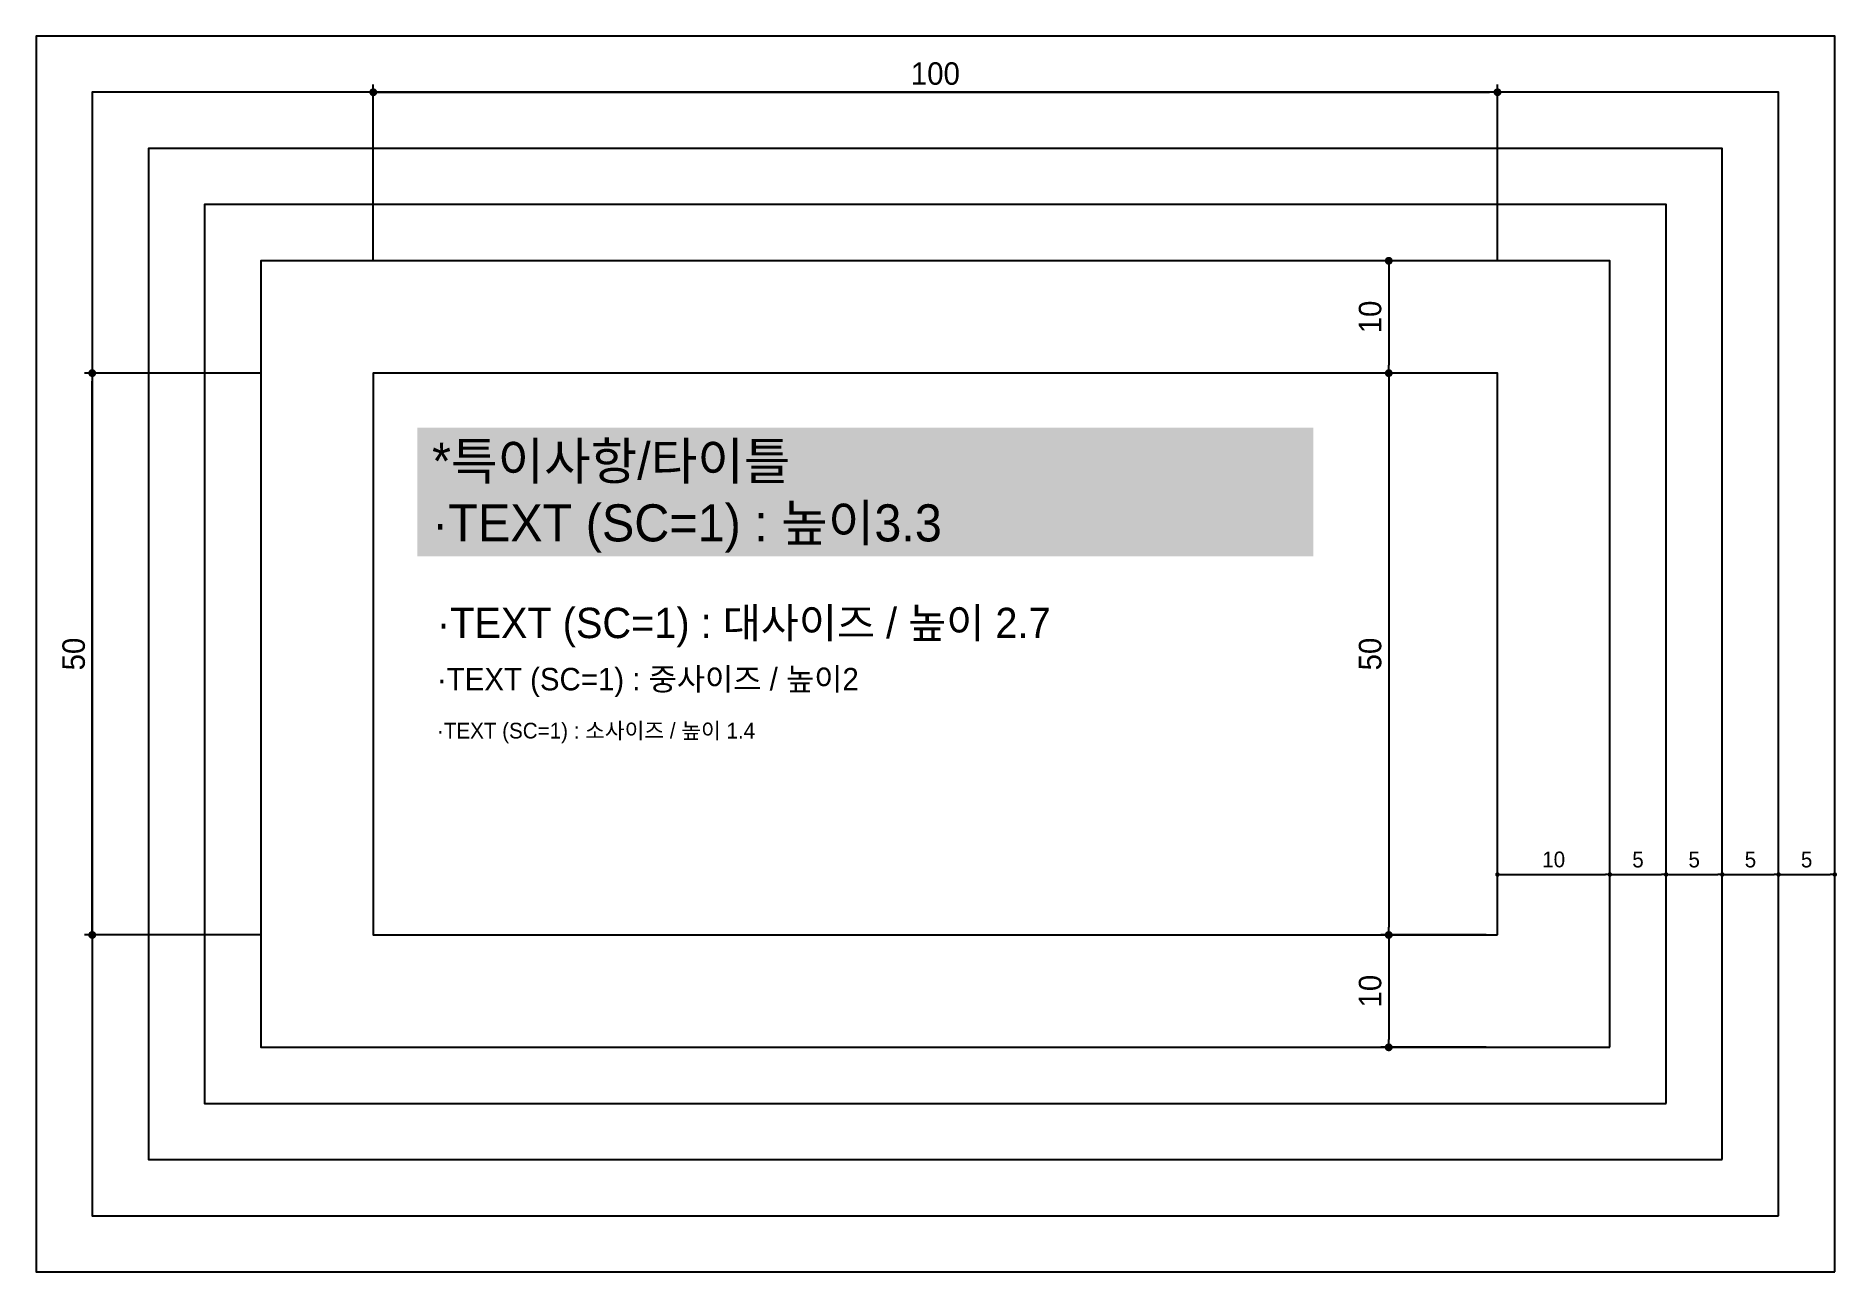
# Model space of a CAD drawing. Header units: millimetres. Extents: x -223175 to 287756, y -120611 to 352956.
# Drawn here: x -198689.9 to -198529.7, y -120610.7 to -120500.7 of the extents above; entities that cross this region are included whole.
import ezdxf
from ezdxf.enums import TextEntityAlignment as Align

# ---------------------------------------------------------------- set-up
doc = ezdxf.new("R2010")
doc.units = ezdxf.units.MM
doc.header["$LTSCALE"] = 50
doc.header["$PDMODE"] = 35
doc.layers.get('DEFPOINTS').update_dxf_attribs({"color": 108})
for name, color, linetype in [('1_ 설계변경(예정작업) 240', 240, 'Continuous'), ('EL_TEXT', 4, 'Continuous'), ('I-DIM', 255, 'Continuous')]:
    doc.layers.add(name, color=color, linetype=linetype)
doc.layers.add('Defpoint_ Grid Line_ 108', color=108, linetype='Continuous', plot=False)
doc.styles.add('HY울릉도L', font='HY울릉도l.ttf')
doc.dimstyles.new('IN_DIM_001(내부치수)', dxfattribs={"dimtxt": 2, "dimasz": 0.7, "dimexe": 0.7, "dimexo": 10, "dimgap": 0.6, "dimtad": 1, "dimdec": 0, "dimzin": 0, "dimdsep": 46, "dimlunit": 6, "dimtxsty": 'HY울릉도L', "dimblk": 'DOT', "dimcen": 0.09, "dimdle": 1, "dimclrd": 14, "dimclre": 14, "dimclrt": 3, "dimadec": 0, "dimazin": 0, "dimtfac": 1, "dimtdec": 0, "dimtix": 1, "dimtmove": 2, "dimatfit": 3, "dimldrblk": 'DOT', "dimfxl": 1, "dimtolj": 1, "dimtzin": 0, "dimarcsym": 0})
doc.dimstyles.new('IN_DIM_001(안목치수)', dxfattribs={"dimtxt": 2, "dimasz": 0.7, "dimexe": 0.7, "dimexo": 1, "dimgap": 0.6, "dimtad": 1, "dimdec": 0, "dimzin": 0, "dimdsep": 46, "dimlunit": 6, "dimtxsty": 'HY울릉도L', "dimblk": 'DOT', "dimcen": 0.09, "dimdle": 1, "dimclrd": 14, "dimclre": 14, "dimclrt": 4, "dimadec": 0, "dimazin": 0, "dimtfac": 1, "dimtdec": 0, "dimtix": 1, "dimtmove": 2, "dimatfit": 3, "dimldrblk": 'DOT', "dimfxl": 1, "dimtolj": 1, "dimtzin": 0, "dimarcsym": 0})
doc.dimstyles.new('IN_DIM_001(최소치수)', dxfattribs={"dimtxt": 1.4, "dimasz": 0.4, "dimexe": 0.6, "dimexo": 0.2, "dimgap": 0.6, "dimtad": 1, "dimdec": 0, "dimdsep": 46, "dimlunit": 6, "dimtxsty": 'HY울릉도L', "dimblk": 'DOT', "dimcen": 5, "dimdle": 1.5, "dimclrd": 14, "dimclre": 14, "dimclrt": 4, "dimadec": 0, "dimazin": 0, "dimtfac": 1, "dimtdec": 0, "dimtix": 1, "dimtmove": 2, "dimatfit": 3, "dimldrblk": 'DOT', "dimfxl": 1, "dimtolj": 1, "dimtzin": 0, "dimarcsym": 0})

msp = doc.modelspace()

# ---------------------------------------------------------------- texts
at = {"layer": '1_ 설계변경(예정작업) 240', "color": 7, "insert": (-198654.6292, -120541.7415), "char_height": 3.3, "width": 77.062374, "attachment_point": 4, "style": 'HY울릉도L', "bg_fill": 1, "box_fill_scale": 1.4, "bg_fill_color": 8, "bg_fill_transparency": 11079682}
msp.add_mtext('\\A1;*특이사항/타이틀\\P·TEXT (SC=1) : 높이3.3', dxfattribs=at)
at = {"layer": 'EL_TEXT', "ltscale": 0.5, "style": 'HY울릉도L'}
for s, height, p in [('·TEXT (SC=1) : 대사이즈 / 높이 2.7', 2.7, (-198654.1926, -120552.9021)), ('·TEXT (SC=1) : 중사이즈 / 높이2', 2, (-198654.1926, -120557.9021)), ('·TEXT (SC=1) : 소사이즈 / 높이 1.4', 1.4, (-198654.1926, -120562.4856))]:
    msp.add_text(s, height=height, dxfattribs=at).set_placement(p, align=Align.MIDDLE_LEFT)

# ---------------------------------------------------------------- blocks, each defined once
blk = doc.blocks.new('_Dot')
at = {"color": 0, "linetype": 'ByBlock', "lineweight": -2}
blk.add_line((-0.5, 0), (-1, 0), dxfattribs=at)
at = {"color": 0, "linetype": 'ByBlock', "const_width": 0.5}
blk.add_lwpolyline([(-0.25, 0, 1), (0.25, 0, 1)], format="xyb", close=True, dxfattribs=at)
blk = doc.blocks.new('*D1465')
at = {"layer": 'DEFPOINTS', "color": 0}
for p in [(-198684.86, -120530.67), (-198659.86, -120530.67), (-198659.86, -120580.67)]:
    blk.add_point(p, dxfattribs=at)
at = {"layer": 'I-DIM', "color": 14, "lineweight": -2}
for p, q in [((-198669.86, -120530.67), (-198685.56, -120530.67)), ((-198684.86, -120579.97), (-198684.86, -120531.37)), ((-198669.86, -120580.67), (-198685.56, -120580.67))]:
    blk.add_line(p, q, dxfattribs=at)
at = {"layer": 'I-DIM', "color": 14, "linetype": 'ByBlock', "lineweight": -2, "xscale": 0.7, "yscale": 0.7, "zscale": 0.7}
for p, rotation in [((-198684.86, -120530.67), 90), ((-198684.86, -120580.67), 270)]:
    blk.add_blockref('_Dot', p, dxfattribs=dict(at, rotation=rotation))
at = {"layer": 'I-DIM', "color": 3, "insert": (-198686.5, -120555.67), "char_height": 2, "attachment_point": 5, "rotation": 90, "style": 'HY울릉도L'}
blk.add_mtext('\\A1;50', dxfattribs=at)
blk = doc.blocks.new('*D1466')
at = {"layer": 'DEFPOINTS', "color": 0}
for p in [(-198559.86, -120520.67), (-198569.53, -120530.67), (-198559.86, -120530.67)]:
    blk.add_point(p, dxfattribs=at)
at = {"layer": 'I-DIM', "color": 14, "lineweight": -2}
for p, q in [((-198560.86, -120520.67), (-198570.23, -120520.67)), ((-198569.53, -120521.37), (-198569.53, -120529.97)), ((-198560.86, -120530.67), (-198570.23, -120530.67))]:
    blk.add_line(p, q, dxfattribs=at)
at = {"layer": 'I-DIM', "color": 14, "linetype": 'ByBlock', "lineweight": -2, "xscale": 0.7, "yscale": 0.7, "zscale": 0.7}
for p, rotation in [((-198569.53, -120520.67), 90), ((-198569.53, -120530.67), 270)]:
    blk.add_blockref('_Dot', p, dxfattribs=dict(at, rotation=rotation))
at = {"layer": 'I-DIM', "color": 4, "insert": (-198571.18, -120525.67), "char_height": 2, "attachment_point": 5, "rotation": 90, "style": 'HY울릉도L'}
blk.add_mtext('\\A1;10', dxfattribs=at)
blk = doc.blocks.new('*D1467')
at = {"layer": 'DEFPOINTS', "color": 0}
for p in [(-198559.86, -120530.67), (-198569.53, -120580.67), (-198559.86, -120580.67)]:
    blk.add_point(p, dxfattribs=at)
at = {"layer": 'I-DIM', "color": 14, "lineweight": -2}
for p, q in [((-198560.86, -120530.67), (-198570.23, -120530.67)), ((-198569.53, -120531.37), (-198569.53, -120579.97)), ((-198560.86, -120580.67), (-198570.23, -120580.67))]:
    blk.add_line(p, q, dxfattribs=at)
at = {"layer": 'I-DIM', "color": 14, "linetype": 'ByBlock', "lineweight": -2, "xscale": 0.7, "yscale": 0.7, "zscale": 0.7}
for p, rotation in [((-198569.53, -120530.67), 90), ((-198569.53, -120580.67), 270)]:
    blk.add_blockref('_Dot', p, dxfattribs=dict(at, rotation=rotation))
at = {"layer": 'I-DIM', "color": 4, "insert": (-198571.18, -120555.67), "char_height": 2, "attachment_point": 5, "rotation": 90, "style": 'HY울릉도L'}
blk.add_mtext('\\A1;50', dxfattribs=at)
blk = doc.blocks.new('*D1468')
at = {"layer": 'DEFPOINTS', "color": 0}
for p in [(-198559.86, -120580.67), (-198569.53, -120590.67), (-198559.86, -120590.67)]:
    blk.add_point(p, dxfattribs=at)
at = {"layer": 'I-DIM', "color": 14, "lineweight": -2}
for p, q in [((-198560.86, -120580.67), (-198570.23, -120580.67)), ((-198569.53, -120581.37), (-198569.53, -120589.97)), ((-198560.86, -120590.67), (-198570.23, -120590.67))]:
    blk.add_line(p, q, dxfattribs=at)
at = {"layer": 'I-DIM', "color": 14, "linetype": 'ByBlock', "lineweight": -2, "xscale": 0.7, "yscale": 0.7, "zscale": 0.7}
for p, rotation in [((-198569.53, -120580.67), 90), ((-198569.53, -120590.67), 270)]:
    blk.add_blockref('_Dot', p, dxfattribs=dict(at, rotation=rotation))
at = {"layer": 'I-DIM', "color": 4, "insert": (-198571.18, -120585.67), "char_height": 2, "attachment_point": 5, "rotation": 90, "style": 'HY울릉도L'}
blk.add_mtext('\\A1;10', dxfattribs=at)
blk = doc.blocks.new('*D1469')
at = {"layer": 'DEFPOINTS', "color": 0}
for p in [(-198549.86, -120575.29), (-198559.86, -120580.67), (-198549.86, -120580.67)]:
    blk.add_point(p, dxfattribs=at)
at = {"layer": 'I-DIM', "color": 14, "lineweight": -2}
for p, q in [((-198559.86, -120580.47), (-198559.86, -120574.69)), ((-198559.46, -120575.29), (-198550.26, -120575.29)), ((-198549.86, -120580.47), (-198549.86, -120574.69))]:
    blk.add_line(p, q, dxfattribs=at)
at = {"layer": 'I-DIM', "color": 14, "linetype": 'ByBlock', "lineweight": -2, "xscale": 0.4, "yscale": 0.4, "zscale": 0.4, "rotation": 180}
blk.add_blockref('_Dot', (-198559.86, -120575.29), dxfattribs=at)
at = {"layer": 'I-DIM', "color": 14, "linetype": 'ByBlock', "lineweight": -2, "xscale": 0.4, "yscale": 0.4, "zscale": 0.4}
blk.add_blockref('_Dot', (-198549.86, -120575.29), dxfattribs=at)
at = {"layer": 'I-DIM', "color": 4, "insert": (-198554.86, -120573.96), "char_height": 1.4, "attachment_point": 5, "style": 'HY울릉도L'}
blk.add_mtext('\\A1;10', dxfattribs=at)
blk = doc.blocks.new('*D1470')
at = {"layer": 'DEFPOINTS', "color": 0}
for p in [(-198544.86, -120575.29), (-198549.86, -120580.67), (-198544.86, -120580.67)]:
    blk.add_point(p, dxfattribs=at)
at = {"layer": 'I-DIM', "color": 14, "lineweight": -2}
for p, q in [((-198549.86, -120580.47), (-198549.86, -120574.69)), ((-198549.46, -120575.29), (-198545.26, -120575.29)), ((-198544.86, -120580.47), (-198544.86, -120574.69))]:
    blk.add_line(p, q, dxfattribs=at)
at = {"layer": 'I-DIM', "color": 14, "linetype": 'ByBlock', "lineweight": -2, "xscale": 0.4, "yscale": 0.4, "zscale": 0.4, "rotation": 180}
blk.add_blockref('_Dot', (-198549.86, -120575.29), dxfattribs=at)
at = {"layer": 'I-DIM', "color": 14, "linetype": 'ByBlock', "lineweight": -2, "xscale": 0.4, "yscale": 0.4, "zscale": 0.4}
blk.add_blockref('_Dot', (-198544.86, -120575.29), dxfattribs=at)
at = {"layer": 'I-DIM', "color": 4, "insert": (-198547.36, -120573.97), "char_height": 1.4, "attachment_point": 5, "style": 'HY울릉도L'}
blk.add_mtext('\\A1;5', dxfattribs=at)
blk = doc.blocks.new('*D1471')
at = {"layer": 'DEFPOINTS', "color": 0}
for p in [(-198539.86, -120575.29), (-198544.86, -120580.67), (-198539.86, -120580.67)]:
    blk.add_point(p, dxfattribs=at)
at = {"layer": 'I-DIM', "color": 14, "lineweight": -2}
for p, q in [((-198544.86, -120580.47), (-198544.86, -120574.69)), ((-198544.46, -120575.29), (-198540.26, -120575.29)), ((-198539.86, -120580.47), (-198539.86, -120574.69))]:
    blk.add_line(p, q, dxfattribs=at)
at = {"layer": 'I-DIM', "color": 14, "linetype": 'ByBlock', "lineweight": -2, "xscale": 0.4, "yscale": 0.4, "zscale": 0.4, "rotation": 180}
blk.add_blockref('_Dot', (-198544.86, -120575.29), dxfattribs=at)
at = {"layer": 'I-DIM', "color": 14, "linetype": 'ByBlock', "lineweight": -2, "xscale": 0.4, "yscale": 0.4, "zscale": 0.4}
blk.add_blockref('_Dot', (-198539.86, -120575.29), dxfattribs=at)
at = {"layer": 'I-DIM', "color": 4, "insert": (-198542.36, -120573.97), "char_height": 1.4, "attachment_point": 5, "style": 'HY울릉도L'}
blk.add_mtext('\\A1;5', dxfattribs=at)
blk = doc.blocks.new('*D1472')
at = {"layer": 'DEFPOINTS', "color": 0}
for p in [(-198534.86, -120575.29), (-198539.86, -120580.67), (-198534.86, -120580.67)]:
    blk.add_point(p, dxfattribs=at)
at = {"layer": 'I-DIM', "color": 14, "lineweight": -2}
for p, q in [((-198539.86, -120580.47), (-198539.86, -120574.69)), ((-198539.46, -120575.29), (-198535.26, -120575.29)), ((-198534.86, -120580.47), (-198534.86, -120574.69))]:
    blk.add_line(p, q, dxfattribs=at)
at = {"layer": 'I-DIM', "color": 14, "linetype": 'ByBlock', "lineweight": -2, "xscale": 0.4, "yscale": 0.4, "zscale": 0.4, "rotation": 180}
blk.add_blockref('_Dot', (-198539.86, -120575.29), dxfattribs=at)
at = {"layer": 'I-DIM', "color": 14, "linetype": 'ByBlock', "lineweight": -2, "xscale": 0.4, "yscale": 0.4, "zscale": 0.4}
blk.add_blockref('_Dot', (-198534.86, -120575.29), dxfattribs=at)
at = {"layer": 'I-DIM', "color": 4, "insert": (-198537.36, -120573.97), "char_height": 1.4, "attachment_point": 5, "style": 'HY울릉도L'}
blk.add_mtext('\\A1;5', dxfattribs=at)
blk = doc.blocks.new('*D1473')
at = {"layer": 'DEFPOINTS', "color": 0}
for p in [(-198529.86, -120575.29), (-198534.86, -120580.67), (-198529.86, -120580.67)]:
    blk.add_point(p, dxfattribs=at)
at = {"layer": 'I-DIM', "color": 14, "lineweight": -2}
for p, q in [((-198534.86, -120580.47), (-198534.86, -120574.69)), ((-198534.46, -120575.29), (-198530.26, -120575.29)), ((-198529.86, -120580.47), (-198529.86, -120574.69))]:
    blk.add_line(p, q, dxfattribs=at)
at = {"layer": 'I-DIM', "color": 14, "linetype": 'ByBlock', "lineweight": -2, "xscale": 0.4, "yscale": 0.4, "zscale": 0.4, "rotation": 180}
blk.add_blockref('_Dot', (-198534.86, -120575.29), dxfattribs=at)
at = {"layer": 'I-DIM', "color": 14, "linetype": 'ByBlock', "lineweight": -2, "xscale": 0.4, "yscale": 0.4, "zscale": 0.4}
blk.add_blockref('_Dot', (-198529.86, -120575.29), dxfattribs=at)
at = {"layer": 'I-DIM', "color": 4, "insert": (-198532.36, -120573.97), "char_height": 1.4, "attachment_point": 5, "style": 'HY울릉도L'}
blk.add_mtext('\\A1;5', dxfattribs=at)
blk = doc.blocks.new('*D1474')
at = {"layer": 'DEFPOINTS', "color": 0}
for p in [(-198559.86, -120505.67), (-198659.86, -120530.67), (-198559.86, -120530.67)]:
    blk.add_point(p, dxfattribs=at)
at = {"layer": 'I-DIM', "color": 14, "lineweight": -2}
for p, q in [((-198659.86, -120520.67), (-198659.86, -120504.97)), ((-198559.86, -120520.67), (-198559.86, -120504.97)), ((-198659.16, -120505.67), (-198560.56, -120505.67))]:
    blk.add_line(p, q, dxfattribs=at)
at = {"layer": 'I-DIM', "color": 14, "linetype": 'ByBlock', "lineweight": -2, "xscale": 0.7, "yscale": 0.7, "zscale": 0.7, "rotation": 180}
blk.add_blockref('_Dot', (-198659.86, -120505.67), dxfattribs=at)
at = {"layer": 'I-DIM', "color": 14, "linetype": 'ByBlock', "lineweight": -2, "xscale": 0.7, "yscale": 0.7, "zscale": 0.7}
blk.add_blockref('_Dot', (-198559.86, -120505.67), dxfattribs=at)
at = {"layer": 'I-DIM', "color": 3, "insert": (-198609.86, -120504.02), "char_height": 2, "attachment_point": 5, "style": 'HY울릉도L'}
blk.add_mtext('\\A1;100', dxfattribs=at)

# ---------------------------------------------------------------- dimensions: what is measured, and where the dimension line sits
at = {"layer": 'I-DIM'}
for base, p1, p2, dimstyle, picture, middle in [((-198559.8597, -120505.6652), (-198659.8597, -120530.6652), (-198559.8597, -120530.6652), 'IN_DIM_001(내부치수)', '*D1474', (-198609.8597, -120504.0232)), ((-198549.8597, -120575.2853), (-198559.8597, -120580.6652), (-198549.8597, -120580.6652), 'IN_DIM_001(최소치수)', '*D1469', (-198554.8597, -120573.9558)), ((-198544.8597, -120575.2853), (-198549.8597, -120580.6652), (-198544.8597, -120580.6652), 'IN_DIM_001(최소치수)', '*D1470', (-198547.3597, -120573.9701)), ((-198539.8597, -120575.2853), (-198544.8597, -120580.6652), (-198539.8597, -120580.6652), 'IN_DIM_001(최소치수)', '*D1471', (-198542.3597, -120573.9701)), ((-198534.8597, -120575.2853), (-198539.8597, -120580.6652), (-198534.8597, -120580.6652), 'IN_DIM_001(최소치수)', '*D1472', (-198537.3597, -120573.9701)), ((-198529.8597, -120575.2853), (-198534.8597, -120580.6652), (-198529.8597, -120580.6652), 'IN_DIM_001(최소치수)', '*D1473', (-198532.3597, -120573.9701))]:
    dim = msp.add_linear_dim(base=base, p1=p1, p2=p2, dimstyle=dimstyle, dxfattribs=at)
    dim.commit()
    dim.dimension.update_dxf_attribs({"geometry": picture, "text_midpoint": middle})
for base, p1, p2, dimstyle, picture, middle in [((-198569.5331, -120530.6652), (-198559.8597, -120520.6652), (-198559.8597, -120530.6652), 'IN_DIM_001(안목치수)', '*D1466', (-198571.1752, -120525.6652)), ((-198684.8597, -120530.6652), (-198659.8597, -120580.6652), (-198659.8597, -120530.6652), 'IN_DIM_001(내부치수)', '*D1465', (-198686.5031, -120555.6652)), ((-198569.5331, -120580.6652), (-198559.8597, -120530.6652), (-198559.8597, -120580.6652), 'IN_DIM_001(안목치수)', '*D1467', (-198571.1766, -120555.6652)), ((-198569.5331, -120590.6652), (-198559.8597, -120580.6652), (-198559.8597, -120590.6652), 'IN_DIM_001(안목치수)', '*D1468', (-198571.1752, -120585.6652))]:
    dim = msp.add_linear_dim(base=base, p1=p1, p2=p2, angle=90, dimstyle=dimstyle, dxfattribs=at)
    dim.commit()
    dim.dimension.update_dxf_attribs({"geometry": picture, "text_midpoint": middle})

# ---------------------------------------------------------------- linework, layer by layer
at = {"layer": 'Defpoint_ Grid Line_ 108'}
for points in [[(-198529.8597, -120610.6652), (-198529.8597, -120500.6652), (-198689.8597, -120500.6652), (-198689.8597, -120610.6652)], [(-198534.8597, -120605.6652), (-198534.8597, -120505.6652), (-198684.8597, -120505.6652), (-198684.8597, -120605.6652)], [(-198539.8597, -120600.6652), (-198539.8597, -120510.6652), (-198679.8597, -120510.6652), (-198679.8597, -120600.6652)], [(-198544.8597, -120595.6652), (-198544.8597, -120515.6652), (-198674.8597, -120515.6652), (-198674.8597, -120595.6652)], [(-198549.8597, -120590.6652), (-198549.8597, -120520.6652), (-198669.8597, -120520.6652), (-198669.8597, -120590.6652)], [(-198559.8597, -120580.6652), (-198559.8597, -120530.6652), (-198659.8597, -120530.6652), (-198659.8597, -120580.6652)]]:
    msp.add_lwpolyline(points, close=True, dxfattribs=at)

msp.set_redraw_order([(e.dxf.handle, doc.entitydb.next_handle()) for e in msp.query("TEXT MTEXT ATTDEF DIMENSION ARC_DIMENSION")])  # texts and dimensions are drawn at this point

doc.saveas('drawing.dxf')
